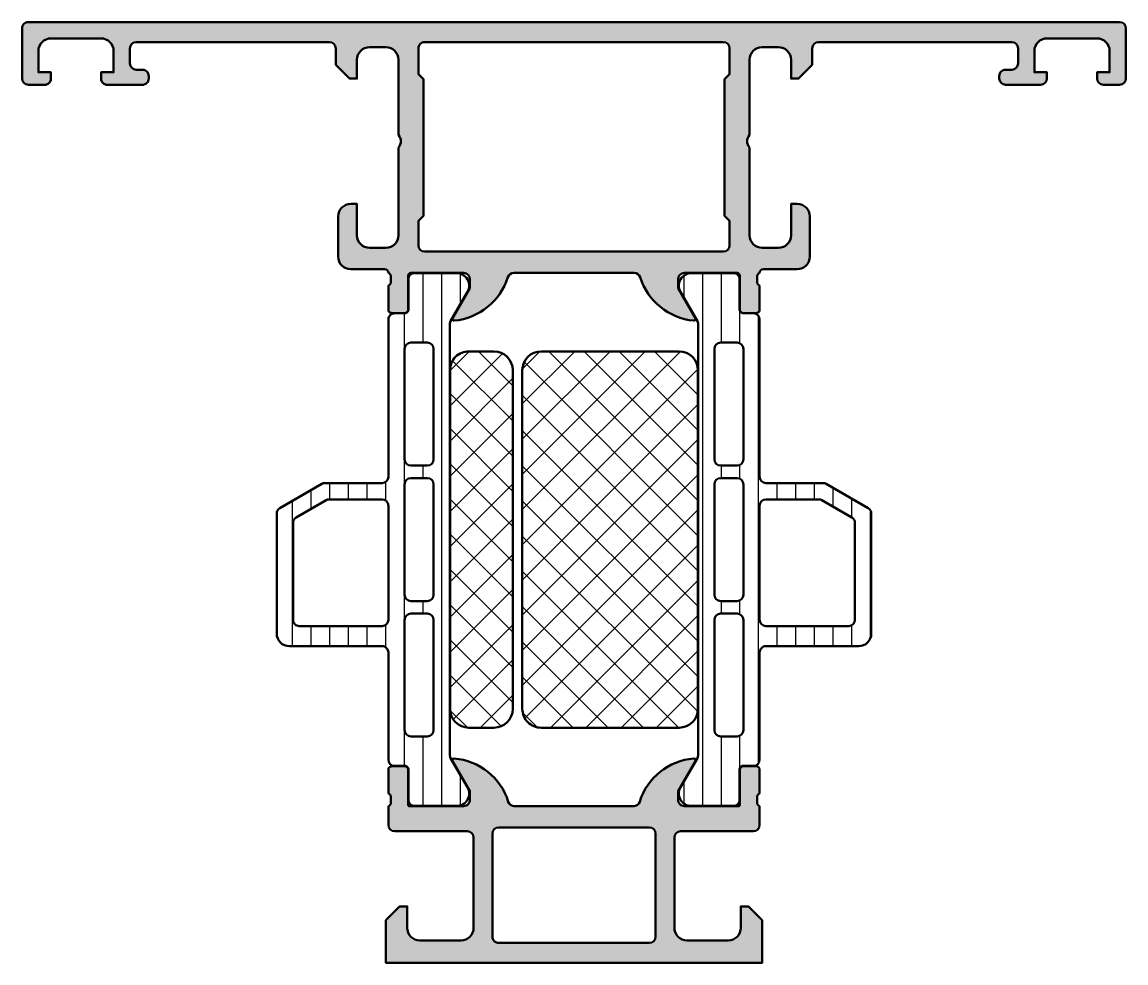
# Model space of a CAD drawing. Extents: x -29 to 59, y 0 to 75.
import ezdxf

# ---------------------------------------------------------------- set-up
doc = ezdxf.new("R2010")
doc.units = 0
for name, color, linetype, lineweight in [('0S-Alu contour', 7, 'Continuous', 50), ('0S-Alu hatch', 252, 'Continuous', 25), ('0S-Plastic contour', 254, 'Continuous', 50), ('0S-Plastic hatch', 253, 'Continuous', 25), ('0S-PT contour', 91, 'Continuous', 50), ('0S-PT hatch', 103, 'Continuous', 25)]:
    doc.layers.add(name, color=color, linetype=linetype, lineweight=lineweight)
pattern_1 = [(90, (0, 0), (-1.4859, 0), [])]
pattern_2 = [(135, (0, 0), (-1.403165018917055, -1.403165018917055), []), (225, (0, 0), (1.403165018917055, -1.403165018917055), [])]

# ---------------------------------------------------------------- blocks, each defined once
blk = doc.blocks.new('391600__0B1C2D9A_CB65_47F9_A373_9BBDAD2D5F62_')
at = {"layer": '0S-Alu hatch'}
h = blk.add_hatch(color=256, dxfattribs=at)
edge = h.paths.add_edge_path()
edge.add_line((34.00000000000023, 71.6), (34.00000000000023, 72.89999999999998))
edge.add_ellipse((34.50000000000024, 72.89999999999998), major_axis=(-0.5, 0), ratio=1, start_angle=270, end_angle=360, ccw=False)
edge.add_line((34.50000000000024, 73.39999999999998), (49.90000000000023, 73.39999999999999))
edge.add_ellipse((49.90000000000023, 72.89999999999999), major_axis=(-0.5, 0), ratio=1, start_angle=180, end_angle=270, ccw=False)
edge.add_line((50.40000000000024, 72.89999999999999), (50.40000000000023, 71.69999999999999))
edge.add_ellipse((49.90000000000023, 71.69999999999999), major_axis=(-0.4999999999999929, 0), ratio=1, start_angle=90, end_angle=180, ccw=False)
edge.add_line((49.90000000000023, 71.19999999999999), (49.40000000000022, 71.19999999999999))
edge.add_arc((49.40000000000021, 70.7), 0.4999999999999858, 89.9999999999992, 180)
edge.add_line((48.90000000000021, 70.69999999999999), (48.90000000000021, 70.5))
edge.add_arc((49.40000000000023, 70.5), 0.5000000000000142, 180, 269.9999999999984)
edge.add_line((49.40000000000022, 69.99999999999999), (52.20000000000022, 69.99999999999999))
edge.add_arc((52.2000000000002, 70.50000000000001), 0.5000000000000285, 270.0000000000025, 360)
edge.add_line((52.70000000000023, 70.5), (52.70000000000023, 71))
edge.add_line((52.70000000000023, 71), (51.70000000000022, 71))
edge.add_line((51.70000000000022, 71), (51.70000000000021, 72.69999999999999))
edge.add_ellipse((52.70000000000021, 72.69999999999999), major_axis=(-1.000000000000007, 0), ratio=1, start_angle=270, end_angle=360, ccw=False)
edge.add_line((52.70000000000021, 73.69999999999999), (56.70000000000024, 73.69999999999999))
edge.add_ellipse((56.70000000000024, 72.69999999999999), major_axis=(-1, 0), ratio=1, start_angle=180, end_angle=270, ccw=False)
edge.add_line((57.70000000000024, 72.69999999999999), (57.70000000000024, 71))
edge.add_line((57.70000000000024, 71), (56.70000000000023, 71))
edge.add_line((56.70000000000023, 71), (56.70000000000023, 70.5))
edge.add_arc((57.20000000000024, 70.5), 0.5000000000000142, 180, 269.9999999999984)
edge.add_line((57.20000000000023, 69.99999999999999), (58.50000000000023, 69.99999999999999))
edge.add_arc((58.50000000000023, 70.49999999999997), 0.4999999999999858, 270, 360)
edge.add_line((59.00000000000023, 70.49999999999999), (59.00000000000023, 74.5))
edge.add_arc((58.50000000000023, 74.50000000000001), 0.4999999999999929, 0, 90)
edge.add_line((58.50000000000023, 75), (-28.49999999999976, 75))
edge.add_arc((-28.49999999999977, 74.5), 0.5, 89.99999999999959, 180)
edge.add_line((-28.99999999999977, 74.5), (-28.99999999999977, 70.5))
edge.add_arc((-28.49999999999976, 70.5), 0.5000000000000071, 180, 269.9999999999992)
edge.add_line((-28.49999999999977, 69.99999999999999), (-27.19999999999977, 69.99999999999999))
edge.add_arc((-27.19999999999977, 70.49999999999999), 0.5, 269.9999999999996, 360)
edge.add_line((-26.69999999999978, 70.49999999999999), (-26.69999999999978, 71))
edge.add_line((-26.69999999999978, 71), (-27.69999999999979, 71))
edge.add_line((-27.69999999999979, 71), (-27.69999999999979, 72.69999999999999))
edge.add_ellipse((-26.69999999999979, 72.7), major_axis=(-1, 0), ratio=1, start_angle=270, end_angle=360, ccw=False)
edge.add_line((-26.69999999999979, 73.7), (-22.69999999999976, 73.69999999999999))
edge.add_ellipse((-22.69999999999976, 72.69999999999999), major_axis=(-1, 0), ratio=1, start_angle=180, end_angle=270, ccw=False)
edge.add_line((-21.69999999999976, 72.69999999999999), (-21.69999999999976, 71))
edge.add_line((-21.69999999999976, 71), (-22.69999999999978, 71))
edge.add_line((-22.69999999999978, 71), (-22.69999999999978, 70.5))
edge.add_arc((-22.19999999999977, 70.49999999999999), 0.5000000000000036, 180, 270.0000000000012)
edge.add_line((-22.19999999999976, 69.99999999999999), (-19.39999999999976, 69.99999999999999))
edge.add_arc((-19.39999999999976, 70.49999999999999), 0.5, 269.9999999999996, 360)
edge.add_line((-18.89999999999976, 70.49999999999999), (-18.89999999999976, 70.69999999999999))
edge.add_arc((-19.39999999999976, 70.69999999999999), 0.4999999999999965, 0, 90.0000000000004)
edge.add_line((-19.39999999999976, 71.19999999999999), (-19.89999999999978, 71.19999999999999))
edge.add_ellipse((-19.89999999999978, 71.69999999999999), major_axis=(-0.5, 0), ratio=1, start_angle=0, end_angle=90, ccw=False)
edge.add_line((-20.39999999999978, 71.69999999999999), (-20.39999999999978, 72.89999999999999))
edge.add_ellipse((-19.89999999999978, 72.89999999999999), major_axis=(-0.5, 0), ratio=1, start_angle=270, end_angle=360, ccw=False)
edge.add_line((-19.89999999999978, 73.39999999999999), (-4.499999999999772, 73.4))
edge.add_ellipse((-4.499999999999772, 72.9), major_axis=(-0.5, 0), ratio=1, start_angle=180, end_angle=270, ccw=False)
edge.add_line((-3.999999999999772, 72.9), (-3.999999999999772, 71.6))
edge.add_line((-3.999999999999772, 71.6), (-2.899999999999778, 70.5))
edge.add_line((-2.899999999999778, 70.5), (-2.299999999999783, 70.5))
edge.add_line((-2.299999999999783, 70.5), (-2.299999999999783, 72))
edge.add_ellipse((-1.299999999999783, 72), major_axis=(-1, 0), ratio=1, start_angle=270, end_angle=360, ccw=False)
edge.add_line((-1.299999999999783, 73), (2.274e-13, 73))
edge.add_ellipse((2.274e-13, 72), major_axis=(-1, 0), ratio=1, start_angle=180, end_angle=270, ccw=False)
edge.add_line((1.000000000000227, 72), (1.000000000000227, 66))
edge.add_ellipse((0.4750000000002288, 65.5), major_axis=(-0.724999999999999, 0), ratio=1, start_angle=136.3971810272964, end_angle=223.6028189727038, ccw=False)
edge.add_line((1.000000000000227, 65), (1.000000000000227, 57.99999999999998))
edge.add_ellipse((2.274e-13, 57.99999999999998), major_axis=(-1, 0), ratio=1, start_angle=90.00000000000011, end_angle=180, ccw=False)
edge.add_line((2.279e-13, 56.99999999999999), (-1.299999999999783, 56.99999999999999))
edge.add_ellipse((-1.299999999999783, 57.99999999999999), major_axis=(-1, 0), ratio=1, start_angle=0, end_angle=90, ccw=False)
edge.add_line((-2.299999999999783, 57.99999999999999), (-2.299999999999783, 60.49999999999999))
edge.add_line((-2.299999999999783, 60.49999999999999), (-2.799999999999783, 60.49999999999999))
edge.add_arc((-2.79999999999977, 59.49999999999998), 1.000000000000014, 90.00000000000078, 180)
edge.add_line((-3.799999999999783, 59.49999999999999), (-3.799999999999783, 56.29999999999999))
edge.add_arc((-2.799999999999781, 56.29999999999999), 1.000000000000002, 180, 269.9999999999998)
edge.add_line((-2.799999999999783, 55.3), (-0.099999999999767, 55.3))
edge.add_ellipse((-0.0999999999997741, 55), major_axis=(-0.29999999999999, 0), ratio=1, start_angle=180, end_angle=269.99999999999864, ccw=False)
edge.add_ellipse((0.1000000000002217, 54.71715728752536), major_axis=(-0.3000000000000173, 0), ratio=1, start_angle=180, end_angle=250.5287793655121, ccw=False)
edge.add_line((0.400000000000239, 54.71715728752536), (0.4000000000002189, 54.28284271247462))
edge.add_ellipse((0.1000000000002146, 54.28284271247462), major_axis=(-0.3000000000000043, 0), ratio=1, start_angle=109.4712206344903, end_angle=180, ccw=False)
edge.add_line((0.2000000000002146, 53.99999999999999), (0.200000000000216, 52.10000000000004))
edge.add_arc((0.5000000000002501, 52.10000000000003), 0.300000000000034, 180, 270.0000000000011)
edge.add_line((0.5000000000002558, 51.79999999999999), (1.490000000000179, 51.79999999999999))
edge.add_arc((1.490000000000185, 52.10000000000003), 0.3000000000000327, 269.9999999999989, 360)
edge.add_line((1.790000000000219, 52.10000000000004), (1.790000000000219, 54.8))
edge.add_ellipse((1.990000000000222, 54.8), major_axis=(-0.2000000000000028, 0), ratio=1, start_angle=270, end_angle=360, ccw=False)
edge.add_line((1.990000000000222, 55), (6.200000000698096, 55))
edge.add_ellipse((6.200000000698096, 54.49999999994184), major_axis=(-0.500000000058158, 0), ratio=1, start_angle=180, end_angle=270, ccw=False)
edge.add_line((6.700000000756254, 54.49999999994184), (6.700000000756247, 53.79999999986043))
edge.add_line((6.700000000756247, 53.79999999986043), (5.318504542973201, 51.40717967655455))
edge.add_arc((5.438119785257776, 51.33811978422238), 0.1381197846643612, 150.0000000000016, 275.6225775507932)
edge.add_arc((4.961776759380275, 56.17660886198464), 5.000000000581548, 275.6225775507935, 342.25158364393)
edge.add_ellipse((10.20000000116334, 54.49999999994183), major_axis=(-0.5000000000581546, 0), ratio=1, start_angle=270, end_angle=342.25158364392917, ccw=False)
edge.add_line((10.20000000116334, 55), (19.79999999883711, 55))
edge.add_ellipse((19.79999999883711, 54.49999999994183), major_axis=(-0.5000000000581651, 0), ratio=1, start_angle=197.7484163560709, end_angle=270.0000000000008, ccw=False)
edge.add_arc((25.03822324062022, 56.17660886198467), 5.000000000581583, 197.7484163560701, 264.3774224492061)
edge.add_arc((24.56188021474269, 51.33811978422237), 0.1381197846643603, 264.3774224492032, 390.0000000000018)
edge.add_line((24.68149545702726, 51.40717967655455), (23.29999999924421, 53.79999999986043))
edge.add_line((23.29999999924421, 53.79999999986043), (23.29999999924421, 54.49999999994184))
edge.add_ellipse((23.79999999930236, 54.49999999994184), major_axis=(-0.5000000000581509, 0), ratio=1, start_angle=270, end_angle=360, ccw=False)
edge.add_line((23.79999999930236, 55), (28.01000000000023, 55))
edge.add_ellipse((28.01000000000023, 54.8), major_axis=(-0.2000000000000028, 0), ratio=1, start_angle=180, end_angle=270, ccw=False)
edge.add_line((28.21000000000024, 54.8), (28.21000000000024, 52.10000000000004))
edge.add_arc((28.51000000000027, 52.10000000000003), 0.3000000000000327, 180, 270.0000000000013)
edge.add_line((28.51000000000027, 51.79999999999999), (29.50000000000019, 51.79999999999999))
edge.add_arc((29.5000000000002, 52.10000000000003), 0.3000000000000327, 269.9999999999986, 360)
edge.add_line((29.80000000000023, 52.10000000000004), (29.80000000000023, 53.99999999999999))
edge.add_ellipse((29.90000000000023, 54.2828427124746), major_axis=(-0.2999999999999932, 0), ratio=1, start_angle=0, end_angle=70.52877936550863, ccw=False)
edge.add_line((29.60000000000024, 54.2828427124746), (29.60000000000024, 54.71715728752537))
edge.add_ellipse((29.90000000000024, 54.71715728752537), major_axis=(-0.3000000000000007, 0), ratio=1, start_angle=289.4712206344916, end_angle=360, ccw=False)
edge.add_ellipse((30.10000000000023, 55), major_axis=(-0.3000000000000007, 0), ratio=1, start_angle=270.0000000000007, end_angle=360, ccw=False)
edge.add_line((30.10000000000023, 55.3), (32.80000000000023, 55.3))
edge.add_arc((32.80000000000025, 56.29999999999999), 0.9999999999999928, 269.9999999999992, 360)
edge.add_line((33.80000000000024, 56.29999999999999), (33.80000000000024, 59.49999999999999))
edge.add_arc((32.80000000000023, 59.49999999999998), 1.000000000000007, 0, 89.99999999999959)
edge.add_line((32.80000000000024, 60.49999999999998), (32.30000000000023, 60.49999999999999))
edge.add_line((32.30000000000023, 60.49999999999999), (32.30000000000023, 57.99999999999999))
edge.add_ellipse((31.30000000000023, 57.99999999999999), major_axis=(-1, 0), ratio=1, start_angle=90, end_angle=180, ccw=False)
edge.add_line((31.30000000000023, 56.99999999999999), (30.00000000000023, 56.99999999999999))
edge.add_ellipse((30.00000000000023, 57.99999999999998), major_axis=(-1, 0), ratio=1, start_angle=0, end_angle=90.00000000000023, ccw=False)
edge.add_line((29.00000000000023, 57.99999999999998), (29.00000000000023, 65))
edge.add_ellipse((29.52500000000023, 65.5), major_axis=(-0.724999999999999, 0), ratio=1, start_angle=-43.6028189727038, end_angle=43.60281897270369, ccw=False)
edge.add_line((29.00000000000023, 66), (29.00000000000023, 72))
edge.add_ellipse((30.00000000000023, 72), major_axis=(-1, 0), ratio=1, start_angle=270, end_angle=360, ccw=False)
edge.add_line((30.00000000000023, 73), (31.30000000000023, 73))
edge.add_ellipse((31.30000000000023, 72), major_axis=(-1, 0), ratio=1, start_angle=180, end_angle=270, ccw=False)
edge.add_line((32.30000000000023, 72), (32.30000000000023, 70.5))
edge.add_line((32.30000000000023, 70.5), (32.90000000000024, 70.5))
edge.add_line((32.90000000000024, 70.5), (34.00000000000023, 71.6))
edge = h.paths.add_edge_path()
edge.add_line((3.100000000000221, 73.4), (26.90000000000023, 73.39999999999999))
edge.add_ellipse((26.90000000000023, 72.89999999999999), major_axis=(-0.5, 0), ratio=1, start_angle=180, end_angle=270, ccw=False)
edge.add_line((27.40000000000023, 72.89999999999999), (27.40000000000023, 70.85))
edge.add_line((27.40000000000023, 70.85), (27.00000000000024, 70.45))
edge.add_line((27.00000000000024, 70.45), (27.00000000000024, 59.55))
edge.add_line((27.00000000000024, 59.55), (27.40000000000023, 59.15))
edge.add_line((27.40000000000023, 59.15), (27.40000000000023, 57.19999999999999))
edge.add_ellipse((26.90000000000023, 57.19999999999999), major_axis=(-0.5, 0), ratio=1, start_angle=90, end_angle=180, ccw=False)
edge.add_line((26.90000000000023, 56.69999999999999), (3.100000000000363, 56.7))
edge.add_ellipse((3.100000000000363, 57.2), major_axis=(-0.5, 0), ratio=1, start_angle=0, end_angle=90, ccw=False)
edge.add_line((2.600000000000363, 57.2), (2.600000000000221, 59.15))
edge.add_line((2.600000000000221, 59.15), (3.000000000000213, 59.55))
edge.add_line((3.000000000000213, 59.55), (3.000000000000227, 70.45))
edge.add_line((3.000000000000227, 70.45), (2.600000000000221, 70.85))
edge.add_line((2.600000000000221, 70.85), (2.600000000000207, 72.89999999999999))
edge.add_ellipse((3.100000000000214, 72.89999999999999), major_axis=(-0.5000000000000071, 0), ratio=1, start_angle=269.9999999999992, end_angle=360, ccw=False)
at = {"layer": '0S-Alu contour', "color": 7}
for points in [[(58.50000000000023, 75), (-28.49999999999976, 75)], [(-28.99999999999977, 74.5), (-28.99999999999977, 70.5)], [(59.00000000000023, 70.49999999999999), (59.00000000000023, 74.5)], [(-26.69999999999979, 73.7), (-22.69999999999976, 73.69999999999999)], [(-19.89999999999978, 73.39999999999999), (-4.499999999999772, 73.4)], [(3.100000000000221, 73.4), (26.90000000000023, 73.39999999999999)], [(34.50000000000024, 73.39999999999998), (49.90000000000023, 73.39999999999999)], [(52.70000000000021, 73.69999999999999), (56.70000000000024, 73.69999999999999)], [(-26.69999999999978, 70.49999999999999), (-26.69999999999978, 71), (-27.69999999999979, 71), (-27.69999999999979, 72.69999999999999)], [(-21.69999999999976, 72.69999999999999), (-21.69999999999976, 71), (-22.69999999999978, 71), (-22.69999999999978, 70.5)], [(-20.39999999999978, 71.69999999999999), (-20.39999999999978, 72.89999999999999)], [(-3.999999999999772, 72.9), (-3.999999999999772, 71.6), (-2.899999999999778, 70.5), (-2.299999999999783, 70.5), (-2.299999999999783, 72)], [(-1.299999999999783, 73), (2.274e-13, 73)], [(2.600000000000363, 57.2), (2.600000000000221, 59.15), (3.000000000000213, 59.55), (3.000000000000227, 70.45), (2.600000000000221, 70.85), (2.600000000000207, 72.89999999999999)], [(27.40000000000023, 72.89999999999999), (27.40000000000023, 70.85), (27.00000000000024, 70.45), (27.00000000000024, 59.55), (27.40000000000023, 59.15), (27.40000000000023, 57.19999999999999)], [(30.00000000000023, 73), (31.30000000000023, 73)], [(34.00000000000023, 71.6), (34.00000000000023, 72.89999999999998)], [(50.40000000000024, 72.89999999999999), (50.40000000000023, 71.69999999999999)], [(52.70000000000023, 70.5), (52.70000000000023, 71), (51.70000000000022, 71), (51.70000000000021, 72.69999999999999)], [(57.70000000000024, 72.69999999999999), (57.70000000000024, 71), (56.70000000000023, 71), (56.70000000000023, 70.5)], [(1.000000000000227, 72), (1.000000000000227, 66)], [(29.00000000000023, 66), (29.00000000000023, 72)], [(32.30000000000023, 72), (32.30000000000023, 70.5), (32.90000000000024, 70.5), (34.00000000000023, 71.6)], [(-19.39999999999976, 71.19999999999999), (-19.89999999999978, 71.19999999999999)], [(-18.89999999999976, 70.49999999999999), (-18.89999999999976, 70.69999999999999)], [(48.90000000000021, 70.69999999999999), (48.90000000000021, 70.5)], [(49.90000000000023, 71.19999999999999), (49.40000000000022, 71.19999999999999)], [(-28.49999999999977, 69.99999999999999), (-27.19999999999977, 69.99999999999999)], [(-22.19999999999976, 69.99999999999999), (-19.39999999999976, 69.99999999999999)], [(49.40000000000022, 69.99999999999999), (52.20000000000022, 69.99999999999999)], [(57.20000000000023, 69.99999999999999), (58.50000000000023, 69.99999999999999)], [(1.000000000000227, 65), (1.000000000000227, 57.99999999999998)], [(29.00000000000023, 57.99999999999998), (29.00000000000023, 65)], [(-2.299999999999783, 57.99999999999999), (-2.299999999999783, 60.49999999999999), (-2.799999999999783, 60.49999999999999)], [(32.80000000000024, 60.49999999999998), (32.30000000000023, 60.49999999999999), (32.30000000000023, 57.99999999999999)], [(-3.799999999999783, 59.49999999999999), (-3.799999999999783, 56.29999999999999)], [(33.80000000000024, 56.29999999999999), (33.80000000000024, 59.49999999999999)], [(2.279e-13, 56.99999999999999), (-1.299999999999783, 56.99999999999999)], [(26.90000000000023, 56.69999999999999), (3.100000000000363, 56.7)], [(31.30000000000023, 56.99999999999999), (30.00000000000023, 56.99999999999999)], [(-2.799999999999783, 55.3), (-0.099999999999767, 55.3)], [(0.400000000000239, 54.71715728752536), (0.4000000000002189, 54.28284271247462)], [(1.790000000000219, 52.10000000000004), (1.790000000000219, 54.8)], [(1.990000000000222, 55), (6.200000000698096, 55)], [(10.20000000116334, 55), (19.79999999883711, 55)], [(23.79999999930236, 55), (28.01000000000023, 55)], [(28.21000000000024, 54.8), (28.21000000000024, 52.10000000000004)], [(29.60000000000024, 54.2828427124746), (29.60000000000024, 54.71715728752537)], [(30.10000000000023, 55.3), (32.80000000000023, 55.3)], [(0.2000000000002146, 53.99999999999999), (0.200000000000216, 52.10000000000004)], [(6.700000000756254, 54.49999999994184), (6.700000000756247, 53.79999999986043), (5.318504542973201, 51.40717967655455)], [(24.68149545702726, 51.40717967655455), (23.29999999924421, 53.79999999986043), (23.29999999924421, 54.49999999994184)], [(29.80000000000023, 52.10000000000004), (29.80000000000023, 53.99999999999999)], [(0.5000000000002558, 51.79999999999999), (1.490000000000179, 51.79999999999999)], [(28.51000000000027, 51.79999999999999), (29.50000000000019, 51.79999999999999)]]:
    blk.add_lwpolyline(points, dxfattribs=at)
for centre, radius, start, end in [((-28.49999999999977, 74.5), 0.5, 89.99999999999959, 180), ((58.50000000000023, 74.50000000000001), 0.4999999999999929, 0, 90), ((-28.49999999999976, 70.5), 0.5000000000000071, 180, 269.9999999999992), ((-27.19999999999977, 70.49999999999999), 0.5, 269.9999999999996, 0), ((-22.19999999999977, 70.49999999999999), 0.5000000000000036, 180, 270.0000000000012), ((-19.39999999999976, 70.69999999999999), 0.4999999999999965, 0, 90.0000000000004), ((-19.39999999999976, 70.49999999999999), 0.5, 269.9999999999996, 0), ((49.40000000000021, 70.7), 0.4999999999999858, 89.9999999999992, 180), ((49.40000000000023, 70.5), 0.5000000000000142, 180, 269.9999999999984), ((52.2000000000002, 70.50000000000001), 0.5000000000000285, 270.0000000000025, 0), ((57.20000000000024, 70.5), 0.5000000000000142, 180, 269.9999999999984), ((58.50000000000023, 70.49999999999997), 0.4999999999999858, 270, 0), ((-2.79999999999977, 59.49999999999998), 1.000000000000014, 90.00000000000078, 180), ((32.80000000000023, 59.49999999999998), 1.000000000000007, 0, 89.99999999999959), ((-2.799999999999781, 56.29999999999999), 1.000000000000002, 180, 269.9999999999998), ((32.80000000000025, 56.29999999999999), 0.9999999999999928, 269.9999999999992, 0), ((4.961776759380275, 56.17660886198464), 5.000000000581548, 275.6225775507935, 342.25158364393), ((25.03822324062022, 56.17660886198467), 5.000000000581583, 197.7484163560701, 264.3774224492061), ((0.5000000000002501, 52.10000000000003), 0.300000000000034, 180, 270.0000000000011), ((1.490000000000185, 52.10000000000003), 0.3000000000000327, 269.9999999999989, 0), ((28.51000000000027, 52.10000000000003), 0.3000000000000327, 180, 270.0000000000013), ((29.5000000000002, 52.10000000000003), 0.3000000000000327, 269.9999999999986, 0), ((5.438119785257776, 51.33811978422238), 0.1381197846643612, 150.0000000000016, 275.6225775507932), ((24.56188021474269, 51.33811978422237), 0.1381197846643603, 264.3774224492032, 30.00000000000185)]:
    blk.add_arc(centre, radius, start, end, dxfattribs=at)
at = {"layer": '0S-Alu contour', "color": 7, "extrusion": (0, 0, -1)}
for centre, radius, start, end in [((26.69999999999979, 72.7), 1, 0, 90), ((22.69999999999976, 72.69999999999999), 1, 90, 180), ((19.89999999999978, 72.89999999999999), 0.5, 0, 90), ((4.499999999999772, 72.9), 0.5, 90, 180), ((-3.100000000000214, 72.89999999999999), 0.5000000000000071, 0, 90.00000000000081), ((-26.90000000000023, 72.89999999999999), 0.5, 90, 180), ((-34.50000000000024, 72.89999999999998), 0.5, 0, 90), ((-49.90000000000023, 72.89999999999999), 0.5, 90, 180), ((-52.70000000000021, 72.69999999999999), 1.000000000000007, 0, 90), ((-56.70000000000024, 72.69999999999999), 1, 90, 180), ((1.299999999999783, 72), 1, 0, 90), ((-2.274e-13, 72), 1, 90, 180), ((-30.00000000000023, 72), 1, 0, 90), ((-31.30000000000023, 72), 1, 90, 180), ((19.89999999999978, 71.69999999999999), 0.5, 270, 0), ((-49.90000000000023, 71.69999999999999), 0.4999999999999929, 180, 270), ((-0.4750000000002288, 65.5), 0.724999999999999, 136.3971810272962, 223.6028189727037), ((-29.52500000000023, 65.5), 0.724999999999999, 316.3971810272963, 43.60281897270371), ((1.299999999999783, 57.99999999999999), 1, 270, 0), ((-2.274e-13, 57.99999999999998), 1, 180, 269.9999999999999), ((-30.00000000000023, 57.99999999999998), 1, 269.9999999999998, 0), ((-31.30000000000023, 57.99999999999999), 1, 180, 270), ((-3.100000000000363, 57.2), 0.5, 270, 0), ((-26.90000000000023, 57.19999999999999), 0.5, 180, 270), ((0.0999999999997741, 55), 0.29999999999999, 90.00000000000136, 180), ((-0.1000000000002217, 54.71715728752536), 0.3000000000000173, 109.4712206344879, 180), ((-1.990000000000222, 54.8), 0.2000000000000028, 0, 90), ((-6.200000000698096, 54.49999999994184), 0.500000000058158, 90, 180), ((-10.20000000116334, 54.49999999994183), 0.5000000000581546, 17.74841635607085, 90), ((-19.79999999883711, 54.49999999994183), 0.5000000000581651, 89.9999999999992, 162.2515836439291), ((-23.79999999930236, 54.49999999994184), 0.5000000000581509, 0, 90), ((-28.01000000000023, 54.8), 0.2000000000000028, 90, 180), ((-29.90000000000024, 54.71715728752537), 0.3000000000000007, 0, 70.52877936550838), ((-30.10000000000023, 55), 0.3000000000000007, 0, 89.99999999999935), ((-0.1000000000002146, 54.28284271247462), 0.3000000000000043, 180, 250.5287793655097), ((-29.90000000000023, 54.2828427124746), 0.2999999999999932, 289.4712206344914, 0)]:
    blk.add_arc(centre, radius, start, end, dxfattribs=at)
blk = doc.blocks.new('278259__DC5D689E_2DA5_4C30_B793_E5C4BF6A4F1B___A49A439D_6412_4528_B91A_2CC602900C85_')
at = {"layer": '0S-Plastic hatch'}
h = blk.add_hatch(dxfattribs=at)
h.set_pattern_fill('ANSI31', color=256, scale=0.4680000000000001, angle=45, style=0)
h.set_pattern_definition(pattern_1)
edge = h.paths.add_edge_path()
edge.add_arc((29.29999999999988, 51.28999729860526), 0.5000000000000071, 0, 89.99999999999959)
edge.add_line((29.29999999999989, 51.78999729860527), (28.49999999999989, 51.78999729860527))
edge.add_ellipse((28.49999999999989, 52.08999729860527), major_axis=(-0.2999999999999971, 0), ratio=1, start_angle=0, end_angle=90, ccw=False)
edge.add_line((28.19999999999989, 52.08999729860527), (28.19999999999988, 54.48999729860528))
edge.add_arc((27.69999999999989, 54.48999729860528), 0.4999999999999894, 0, 90.00000000000081)
edge.add_line((27.69999999999989, 54.98999729860527), (24.3565509926169, 54.98999729860527))
edge.add_arc((24.3565509926169, 53.98999729860527), 1, 89.9999999999998, 210)
edge.add_line((23.49052558883246, 53.48999729860527), (24.8330127018921, 51.16474141027952))
edge.add_ellipse((24.39999999999989, 50.91474141027951), major_axis=(-0.499999999999998, 0), ratio=1, start_angle=180, end_angle=210.0000000000001, ccw=False)
edge.add_line((24.89999999999988, 50.91474141027951), (24.89999999999988, 16.58525318693104))
edge.add_ellipse((24.39999999999988, 16.58525318693103), major_axis=(-0.5, 0), ratio=1, start_angle=150.0000000000001, end_angle=180, ccw=False)
edge.add_line((24.8330127018921, 16.33525318693103), (23.49052558883245, 14.00999729860528))
edge.add_arc((24.35655099261689, 13.50999729860527), 1, 149.9999999999998, 270)
edge.add_line((24.35655099261689, 12.50999729860527), (27.69999999999988, 12.50999729860528))
edge.add_arc((27.69999999999988, 13.00999729860528), 0.5, 269.9999999999992, 360)
edge.add_line((28.19999999999988, 13.00999729860528), (28.19999999999988, 15.40999729860528))
edge.add_ellipse((28.49999999999988, 15.40999729860528), major_axis=(-0.2999999999999971, 0), ratio=1, start_angle=269.9999999999993, end_angle=360, ccw=False)
edge.add_line((28.49999999999988, 15.70999729860528), (29.29999999999988, 15.70999729860528))
edge.add_arc((29.29999999999988, 16.20999729860528), 0.5000000000000036, 270.0000000000004, 360)
edge.add_line((29.79999999999988, 16.20999729860528), (29.79999999999988, 24.74999729860527))
edge.add_ellipse((30.29999999999988, 24.74999729860527), major_axis=(-0.5, 0), ratio=1, start_angle=269.9999999999996, end_angle=360, ccw=False)
edge.add_line((30.29999999999989, 25.24999729860527), (37.69999999999988, 25.24999729860527))
edge.add_arc((37.69999999999988, 26.24999729860528), 1.000000000000003, 270, 360)
edge.add_line((38.69999999999989, 26.24999729860528), (38.69999999999989, 35.82512616800885))
edge.add_arc((38.19999999999986, 35.82512616800882), 0.5000000000000356, 0, 59.99999999999797)
edge.add_line((38.44999999999988, 36.25813886990106), (35.11602540378432, 38.1830100004975))
edge.add_arc((34.86602540378431, 37.74999729860525), 0.5000000000000298, 60.00000000000008, 89.99999999999837)
edge.add_line((34.86602540378432, 38.24999729860528), (30.29999999999989, 38.24999729860528))
edge.add_ellipse((30.29999999999989, 38.74999729860528), major_axis=(-0.5, 0), ratio=1, start_angle=0, end_angle=90, ccw=False)
edge.add_line((29.79999999999988, 38.74999729860528), (29.79999999999989, 51.28999729860527))
edge = h.paths.add_edge_path()
edge.add_ellipse((34.51769145362387, 36.44999729860528), major_axis=(-0.5, 0), ratio=1, start_angle=240.00000000000028, end_angle=270.0000000000008, ccw=False)
edge.add_line((34.76769145362387, 36.88301000049751), (37.14999999999989, 35.50758351995455))
edge.add_ellipse((36.89999999999989, 35.07457081806234), major_axis=(-0.499999999999998, 0), ratio=1, start_angle=180, end_angle=239.9999999999995, ccw=False)
edge.add_line((37.39999999999989, 35.07457081806234), (37.39999999999989, 27.34999729860528))
edge.add_ellipse((36.89999999999989, 27.34999729860528), major_axis=(-0.5, 0), ratio=1, start_angle=90, end_angle=180, ccw=False)
edge.add_line((36.89999999999989, 26.84999729860527), (30.29999999999989, 26.84999729860527))
edge.add_ellipse((30.29999999999989, 27.34999729860528), major_axis=(-0.5, 0), ratio=1, start_angle=0, end_angle=90, ccw=False)
edge.add_line((29.79999999999988, 27.34999729860528), (29.79999999999988, 36.44999729860528))
edge.add_ellipse((30.29999999999989, 36.44999729860528), major_axis=(-0.5, 0), ratio=1, start_angle=270, end_angle=360, ccw=False)
edge.add_line((30.29999999999989, 36.94999729860528), (34.51769145362386, 36.94999729860529))
edge = h.paths.add_edge_path()
edge.add_ellipse((27.99999999999988, 38.14999729860528), major_axis=(-0.5, 0), ratio=1, start_angle=180, end_angle=270, ccw=False)
edge.add_line((28.49999999999988, 38.14999729860528), (28.49999999999988, 29.34999729860527))
edge.add_ellipse((27.99999999999988, 29.34999729860527), major_axis=(-0.5, 0), ratio=1, start_angle=90, end_angle=180, ccw=False)
edge.add_line((27.99999999999988, 28.84999729860528), (26.69999999999988, 28.84999729860528))
edge.add_ellipse((26.69999999999988, 29.34999729860527), major_axis=(-0.5, 0), ratio=1, start_angle=0, end_angle=90, ccw=False)
edge.add_line((26.19999999999988, 29.34999729860527), (26.19999999999988, 38.14999729860528))
edge.add_ellipse((26.69999999999988, 38.14999729860528), major_axis=(-0.5, 0), ratio=1, start_angle=270, end_angle=360, ccw=False)
edge.add_line((26.69999999999988, 38.64999729860528), (27.99999999999988, 38.64999729860528))
edge = h.paths.add_edge_path()
edge.add_ellipse((26.69999999999988, 48.94999729860527), major_axis=(-0.5, 0), ratio=1, start_angle=270, end_angle=360, ccw=False)
edge.add_line((26.69999999999988, 49.44999729860527), (27.99999999999988, 49.44999729860527))
edge.add_ellipse((27.99999999999988, 48.94999729860527), major_axis=(-0.5, 0), ratio=1, start_angle=180, end_angle=270, ccw=False)
edge.add_line((28.49999999999988, 48.94999729860527), (28.49999999999988, 40.14999729860527))
edge.add_ellipse((27.99999999999988, 40.14999729860527), major_axis=(-0.5, 0), ratio=1, start_angle=90, end_angle=180, ccw=False)
edge.add_line((27.99999999999988, 39.64999729860528), (26.69999999999988, 39.64999729860528))
edge.add_ellipse((26.69999999999988, 40.14999729860527), major_axis=(-0.5, 0), ratio=1, start_angle=0, end_angle=90, ccw=False)
edge.add_line((26.19999999999988, 40.14999729860527), (26.19999999999988, 48.94999729860527))
edge = h.paths.add_edge_path()
edge.add_ellipse((27.99999999999988, 27.34999729860528), major_axis=(-0.5, 0), ratio=1, start_angle=180, end_angle=269.9999999999996, ccw=False)
edge.add_line((28.49999999999988, 27.34999729860528), (28.49999999999988, 18.54999729860528))
edge.add_ellipse((27.99999999999988, 18.54999729860528), major_axis=(-0.5, 0), ratio=1, start_angle=90, end_angle=180, ccw=False)
edge.add_line((27.99999999999988, 18.04999729860528), (26.69999999999988, 18.04999729860528))
edge.add_ellipse((26.69999999999988, 18.54999729860528), major_axis=(-0.5, 0), ratio=1, start_angle=0, end_angle=90, ccw=False)
edge.add_line((26.19999999999988, 18.54999729860528), (26.19999999999988, 27.34999729860528))
edge.add_ellipse((26.69999999999988, 27.34999729860528), major_axis=(-0.5, 0), ratio=1, start_angle=270.0000000000004, end_angle=360, ccw=False)
edge.add_line((26.69999999999988, 27.84999729860528), (27.99999999999988, 27.84999729860528))
at = {"layer": '0S-Alu contour', "color": 7}
for points in [[(26.69999999999988, 49.44999729860527), (27.99999999999988, 49.44999729860527)], [(26.19999999999988, 40.14999729860527), (26.19999999999988, 48.94999729860527)], [(28.49999999999988, 48.94999729860527), (28.49999999999988, 40.14999729860527)], [(27.99999999999988, 39.64999729860528), (26.69999999999988, 39.64999729860528)], [(26.19999999999988, 29.34999729860527), (26.19999999999988, 38.14999729860528)], [(26.69999999999988, 38.64999729860528), (27.99999999999988, 38.64999729860528)], [(28.49999999999988, 38.14999729860528), (28.49999999999988, 29.34999729860527)], [(29.79999999999988, 27.34999729860528), (29.79999999999988, 36.44999729860528)], [(30.29999999999989, 36.94999729860528), (34.51769145362386, 36.94999729860529)], [(34.76769145362387, 36.88301000049751), (37.14999999999989, 35.50758351995455)], [(37.39999999999989, 35.07457081806234), (37.39999999999989, 27.34999729860528)], [(27.99999999999988, 28.84999729860528), (26.69999999999988, 28.84999729860528)], [(26.19999999999988, 18.54999729860528), (26.19999999999988, 27.34999729860528)], [(26.69999999999988, 27.84999729860528), (27.99999999999988, 27.84999729860528)], [(28.49999999999988, 27.34999729860528), (28.49999999999988, 18.54999729860528)], [(36.89999999999989, 26.84999729860527), (30.29999999999989, 26.84999729860527)], [(27.99999999999988, 18.04999729860528), (26.69999999999988, 18.04999729860528)]]:
    blk.add_lwpolyline(points, dxfattribs=at)
at = {"layer": '0S-Alu contour', "color": 7, "extrusion": (0, 0, -1)}
for centre, radius, start, end in [((-26.69999999999988, 48.94999729860527), 0.5, 0, 90), ((-27.99999999999988, 48.94999729860527), 0.5, 90, 180), ((-26.69999999999988, 40.14999729860527), 0.5, 270, 0), ((-27.99999999999988, 40.14999729860527), 0.5, 180, 270), ((-26.69999999999988, 38.14999729860528), 0.5, 0, 90), ((-27.99999999999988, 38.14999729860528), 0.5, 90, 180), ((-30.29999999999989, 36.44999729860528), 0.5, 0, 90), ((-34.51769145362387, 36.44999729860528), 0.5, 89.9999999999992, 119.9999999999997), ((-36.89999999999989, 35.07457081806234), 0.499999999999998, 120.0000000000005, 180), ((-26.69999999999988, 29.34999729860527), 0.5, 270, 0), ((-27.99999999999988, 29.34999729860527), 0.5, 180, 270), ((-26.69999999999988, 27.34999729860528), 0.5, 0, 89.99999999999959), ((-27.99999999999988, 27.34999729860528), 0.5, 90.0000000000004, 180), ((-30.29999999999989, 27.34999729860528), 0.5, 270, 0), ((-36.89999999999989, 27.34999729860528), 0.5, 180, 270), ((-26.69999999999988, 18.54999729860528), 0.5, 270, 0), ((-27.99999999999988, 18.54999729860528), 0.5, 180, 270)]:
    blk.add_arc(centre, radius, start, end, dxfattribs=at)
at = {"layer": '0S-Plastic contour', "color": 7}
for points in [[(27.69999999999989, 54.98999729860527), (24.3565509926169, 54.98999729860527)], [(28.19999999999989, 52.08999729860527), (28.19999999999988, 54.48999729860528)], [(23.49052558883246, 53.48999729860527), (24.8330127018921, 51.16474141027952)], [(29.29999999999989, 51.78999729860527), (28.49999999999989, 51.78999729860527)], [(29.79999999999988, 38.74999729860528), (29.79999999999989, 51.28999729860527)], [(24.89999999999988, 50.91474141027951), (24.89999999999988, 16.58525318693104)], [(34.86602540378432, 38.24999729860528), (30.29999999999989, 38.24999729860528)], [(38.44999999999988, 36.25813886990106), (35.11602540378432, 38.1830100004975)], [(38.69999999999989, 26.24999729860528), (38.69999999999989, 35.82512616800885)], [(29.79999999999988, 16.20999729860528), (29.79999999999988, 24.74999729860527)], [(30.29999999999989, 25.24999729860527), (37.69999999999988, 25.24999729860527)], [(24.8330127018921, 16.33525318693103), (23.49052558883245, 14.00999729860528)], [(28.19999999999988, 13.00999729860528), (28.19999999999988, 15.40999729860528)], [(28.49999999999988, 15.70999729860528), (29.29999999999988, 15.70999729860528)], [(24.35655099261689, 12.50999729860527), (27.69999999999988, 12.50999729860528)]]:
    blk.add_lwpolyline(points, dxfattribs=at)
for centre, radius, start, end in [((24.3565509926169, 53.98999729860527), 1, 89.9999999999998, 210), ((27.69999999999989, 54.48999729860528), 0.4999999999999894, 0, 90.00000000000081), ((29.29999999999988, 51.28999729860526), 0.5000000000000071, 0, 89.99999999999959), ((34.86602540378431, 37.74999729860525), 0.5000000000000298, 60.00000000000008, 89.99999999999837), ((38.19999999999986, 35.82512616800882), 0.5000000000000356, 0, 59.99999999999797), ((37.69999999999988, 26.24999729860528), 1.000000000000003, 270, 0), ((29.29999999999988, 16.20999729860528), 0.5000000000000036, 270.0000000000004, 0), ((24.35655099261689, 13.50999729860527), 1, 149.9999999999998, 270), ((27.69999999999988, 13.00999729860528), 0.5, 269.9999999999992, 0)]:
    blk.add_arc(centre, radius, start, end, dxfattribs=at)
at = {"layer": '0S-Plastic contour', "color": 7, "extrusion": (0, 0, -1)}
for centre, radius, start, end in [((-28.49999999999989, 52.08999729860527), 0.2999999999999971, 270, 0), ((-24.39999999999989, 50.91474141027951), 0.499999999999998, 149.9999999999999, 180), ((-30.29999999999989, 38.74999729860528), 0.5, 270, 0), ((-30.29999999999988, 24.74999729860527), 0.5, 0, 90.0000000000004), ((-24.39999999999988, 16.58525318693103), 0.5, 180, 210), ((-28.49999999999988, 15.40999729860528), 0.2999999999999971, 0, 90.00000000000067)]:
    blk.add_arc(centre, radius, start, end, dxfattribs=at)
blk = doc.blocks.new('278259__4DF23361_80C2_4927_87A0_AF3F97F31892___837802F4_FFAC_4A0D_92CA_046866D4FED2_')
at = {"layer": '0S-Plastic hatch'}
h = blk.add_hatch(dxfattribs=at)
h.set_pattern_fill('ANSI31', color=256, scale=0.4680000000000001, angle=45, style=0)
h.set_pattern_definition(pattern_1)
edge = h.paths.add_edge_path()
edge.add_ellipse((0.7000000000001161, 51.28999729860525), major_axis=(-0.4999999999999958, 0), ratio=1, start_angle=269.9999999999994, end_angle=360, ccw=False)
edge.add_line((0.7000000000001217, 51.78999729860525), (1.50000000000012, 51.78999729860525))
edge.add_arc((1.500000000000121, 52.08999729860524), 0.2999999999999971, 269.9999999999997, 360)
edge.add_line((1.800000000000118, 52.08999729860524), (1.800000000000122, 54.48999729860524))
edge.add_ellipse((2.300000000000115, 54.48999729860525), major_axis=(-0.4999999999999928, 0), ratio=1, start_angle=269.9999999999994, end_angle=360, ccw=False)
edge.add_line((2.30000000000012, 54.98999729860525), (5.643449007383103, 54.98999729860525))
edge.add_ellipse((5.643449007383105, 53.98999729860524), major_axis=(-1, 0), ratio=1, start_angle=150.0000000000001, end_angle=270.0000000000001, ccw=False)
edge.add_line((6.509474411167543, 53.48999729860524), (5.166987298107902, 51.16474141027949))
edge.add_arc((5.600000000000119, 50.91474141027949), 0.499999999999998, 149.9999999999999, 180)
edge.add_line((5.100000000000121, 50.91474141027949), (5.10000000000013, 16.58525318693101))
edge.add_arc((5.60000000000013, 16.585253186931), 0.5, 180, 210)
edge.add_line((5.16698729810791, 16.335253186931), (6.509474411167555, 14.00999729860525))
edge.add_ellipse((5.643449007383117, 13.50999729860524), major_axis=(-1, 0), ratio=1, start_angle=90, end_angle=210.0000000000002, ccw=False)
edge.add_line((5.643449007383117, 12.50999729860524), (2.300000000000129, 12.50999729860525))
edge.add_ellipse((2.300000000000122, 13.00999729860525), major_axis=(-0.4999999999999983, 0), ratio=1, start_angle=0, end_angle=90.0000000000008, ccw=False)
edge.add_line((1.800000000000124, 13.00999729860525), (1.800000000000127, 15.40999729860525))
edge.add_arc((1.500000000000129, 15.40999729860525), 0.2999999999999976, 0, 90.00000000000007)
edge.add_line((1.500000000000128, 15.70999729860525), (0.7000000000001272, 15.70999729860525))
edge.add_ellipse((0.7000000000001286, 16.20999729860525), major_axis=(-0.5, 0), ratio=1, start_angle=0, end_angle=89.99999999999989, ccw=False)
edge.add_line((0.2000000000001267, 16.20999729860525), (0.2000000000001239, 24.74999729860524))
edge.add_arc((-0.2999999999998751, 24.74999729860524), 0.4999999999999991, 0, 90.0000000000001)
edge.add_line((-0.2999999999998759, 25.24999729860525), (-7.699999999999878, 25.24999729860525))
edge.add_ellipse((-7.699999999999876, 26.24999729860525), major_axis=(-1.000000000000003, 0), ratio=1, start_angle=0, end_angle=90, ccw=False)
edge.add_line((-8.699999999999882, 26.24999729860525), (-8.699999999999878, 35.82512616800882))
edge.add_ellipse((-8.199999999999857, 35.8251261680088), major_axis=(-0.5000000000000214, 0), ratio=1, start_angle=300.000000000001, end_angle=360, ccw=False)
edge.add_line((-8.449999999999877, 36.25813886990103), (-5.116025403784317, 38.18301000049747))
edge.add_ellipse((-4.866025403784315, 37.74999729860526), major_axis=(-0.4999999999999928, 0), ratio=1, start_angle=270.0000000000002, end_angle=300.00000000000074, ccw=False)
edge.add_line((-4.866025403784317, 38.24999729860525), (-0.2999999999998764, 38.24999729860525))
edge.add_arc((-0.2999999999998764, 38.74999729860525), 0.5, 270, 360)
edge.add_line((0.2000000000001236, 38.74999729860525), (0.2000000000001203, 51.28999729860524))
edge = h.paths.add_edge_path()
edge.add_line((-0.2999999999998766, 36.94999729860525), (-4.517691453623856, 36.94999729860525))
edge.add_arc((-4.517691453623858, 36.44999729860526), 0.5, 89.9999999999998, 120.0000000000002)
edge.add_line((-4.767691453623859, 36.88301000049747), (-7.149999999999878, 35.50758351995452))
edge.add_arc((-6.899999999999877, 35.07457081806232), 0.4999999999999998, 120.0000000000006, 180)
edge.add_line((-7.399999999999877, 35.07457081806232), (-7.399999999999878, 27.34999729860525))
edge.add_arc((-6.899999999999877, 27.34999729860525), 0.5000000000000009, 180, 270.0000000000001)
edge.add_line((-6.899999999999876, 26.84999729860525), (-0.2999999999998772, 26.84999729860525))
edge.add_arc((-0.2999999999998768, 27.34999729860525), 0.5, 269.9999999999999, 360)
edge.add_line((0.2000000000001231, 27.34999729860525), (0.2000000000001234, 36.44999729860525))
edge.add_arc((-0.2999999999998766, 36.44999729860525), 0.5, 0, 90)
edge = h.paths.add_edge_path()
edge.add_line((3.300000000000127, 49.44999729860525), (2.000000000000127, 49.44999729860525))
edge.add_arc((2.000000000000127, 48.94999729860525), 0.5, 90, 180)
edge.add_line((1.500000000000127, 48.94999729860525), (1.500000000000124, 40.14999729860525))
edge.add_arc((2.000000000000124, 40.14999729860525), 0.5000000000000002, 180, 270)
edge.add_line((2.000000000000124, 39.64999729860525), (3.300000000000127, 39.64999729860525))
edge.add_arc((3.300000000000127, 40.14999729860525), 0.5, 270, 360)
edge.add_line((3.800000000000127, 40.14999729860525), (3.800000000000127, 48.94999729860525))
edge.add_arc((3.300000000000127, 48.94999729860525), 0.5, 0, 90)
edge = h.paths.add_edge_path()
edge.add_line((3.300000000000127, 27.84999729860525), (2.000000000000124, 27.84999729860525))
edge.add_arc((2.000000000000125, 27.34999729860525), 0.5, 90.00000000000006, 180)
edge.add_line((1.500000000000125, 27.34999729860525), (1.500000000000127, 18.54999729860525))
edge.add_arc((2.000000000000127, 18.54999729860525), 0.5000000000000007, 180, 269.9999999999999)
edge.add_line((2.000000000000126, 18.04999729860525), (3.300000000000127, 18.04999729860525))
edge.add_arc((3.300000000000126, 18.54999729860525), 0.5, 270.0000000000001, 360)
edge.add_line((3.800000000000126, 18.54999729860525), (3.800000000000126, 27.34999729860525))
edge.add_arc((3.300000000000125, 27.34999729860525), 0.5000000000000009, 0, 89.99999999999984)
edge = h.paths.add_edge_path()
edge.add_arc((3.300000000000126, 38.14999729860525), 0.5, 0, 89.99999999999994)
edge.add_line((3.300000000000127, 38.64999729860525), (2.000000000000124, 38.64999729860525))
edge.add_arc((2.000000000000124, 38.14999729860525), 0.5, 90, 180)
edge.add_line((1.500000000000124, 38.14999729860525), (1.500000000000124, 29.34999729860525))
edge.add_arc((2.000000000000124, 29.34999729860525), 0.5000000000000002, 180, 270)
edge.add_line((2.000000000000124, 28.84999729860524), (3.300000000000127, 28.84999729860524))
edge.add_arc((3.300000000000126, 29.34999729860525), 0.5, 270.0000000000001, 360)
edge.add_line((3.800000000000126, 29.34999729860525), (3.800000000000126, 38.14999729860525))
at = {"layer": '0S-Alu contour', "color": 7}
for points in [[(3.300000000000127, 49.44999729860525), (2.000000000000127, 49.44999729860525)], [(1.500000000000127, 48.94999729860525), (1.500000000000124, 40.14999729860525)], [(3.800000000000127, 40.14999729860525), (3.800000000000127, 48.94999729860525)], [(2.000000000000124, 39.64999729860525), (3.300000000000127, 39.64999729860525)], [(1.500000000000124, 38.14999729860525), (1.500000000000124, 29.34999729860525)], [(3.300000000000127, 38.64999729860525), (2.000000000000124, 38.64999729860525)], [(3.800000000000126, 29.34999729860525), (3.800000000000126, 38.14999729860525)], [(-4.767691453623859, 36.88301000049747), (-7.149999999999878, 35.50758351995452)], [(-0.2999999999998766, 36.94999729860525), (-4.517691453623856, 36.94999729860525)], [(0.2000000000001231, 27.34999729860525), (0.2000000000001234, 36.44999729860525)], [(-7.399999999999877, 35.07457081806232), (-7.399999999999878, 27.34999729860525)], [(2.000000000000124, 28.84999729860524), (3.300000000000127, 28.84999729860524)], [(1.500000000000125, 27.34999729860525), (1.500000000000127, 18.54999729860525)], [(3.300000000000127, 27.84999729860525), (2.000000000000124, 27.84999729860525)], [(3.800000000000126, 18.54999729860525), (3.800000000000126, 27.34999729860525)], [(-6.899999999999876, 26.84999729860525), (-0.2999999999998772, 26.84999729860525)], [(2.000000000000126, 18.04999729860525), (3.300000000000127, 18.04999729860525)]]:
    blk.add_lwpolyline(points, dxfattribs=at)
for centre, radius, start, end in [((2.000000000000127, 48.94999729860525), 0.5, 90, 180), ((3.300000000000127, 48.94999729860525), 0.5, 0, 90), ((2.000000000000124, 40.14999729860525), 0.5000000000000002, 180, 270), ((3.300000000000127, 40.14999729860525), 0.5, 270, 0), ((2.000000000000124, 38.14999729860525), 0.5, 90, 180), ((3.300000000000126, 38.14999729860525), 0.5, 0, 89.99999999999994), ((-4.517691453623858, 36.44999729860526), 0.5, 89.9999999999998, 120.0000000000002), ((-0.2999999999998766, 36.44999729860525), 0.5, 0, 90), ((-6.899999999999877, 35.07457081806232), 0.4999999999999998, 120.0000000000006, 180), ((2.000000000000124, 29.34999729860525), 0.5000000000000002, 180, 270), ((3.300000000000126, 29.34999729860525), 0.5, 270.0000000000001, 0), ((-6.899999999999877, 27.34999729860525), 0.5000000000000009, 180, 270.0000000000001), ((-0.2999999999998768, 27.34999729860525), 0.5, 269.9999999999999, 0), ((2.000000000000125, 27.34999729860525), 0.5, 90.00000000000006, 180), ((3.300000000000125, 27.34999729860525), 0.5000000000000009, 0, 89.99999999999984), ((2.000000000000127, 18.54999729860525), 0.5000000000000007, 180, 269.9999999999999), ((3.300000000000126, 18.54999729860525), 0.5, 270.0000000000001, 0)]:
    blk.add_arc(centre, radius, start, end, dxfattribs=at)
at = {"layer": '0S-Plastic contour', "color": 7}
for points in [[(2.30000000000012, 54.98999729860525), (5.643449007383103, 54.98999729860525)], [(1.800000000000118, 52.08999729860524), (1.800000000000122, 54.48999729860524)], [(6.509474411167543, 53.48999729860524), (5.166987298107902, 51.16474141027949)], [(0.2000000000001236, 38.74999729860525), (0.2000000000001203, 51.28999729860524)], [(0.7000000000001217, 51.78999729860525), (1.50000000000012, 51.78999729860525)], [(5.100000000000121, 50.91474141027949), (5.10000000000013, 16.58525318693101)], [(-8.449999999999877, 36.25813886990103), (-5.116025403784317, 38.18301000049747)], [(-4.866025403784317, 38.24999729860525), (-0.2999999999998764, 38.24999729860525)], [(-8.699999999999882, 26.24999729860525), (-8.699999999999878, 35.82512616800882)], [(-0.2999999999998759, 25.24999729860525), (-7.699999999999877, 25.24999729860525)], [(0.2000000000001267, 16.20999729860525), (0.2000000000001239, 24.74999729860524)], [(5.16698729810791, 16.335253186931), (6.509474411167555, 14.00999729860525)], [(1.500000000000128, 15.70999729860525), (0.7000000000001272, 15.70999729860525)], [(1.800000000000124, 13.00999729860525), (1.800000000000127, 15.40999729860525)], [(5.643449007383117, 12.50999729860524), (2.300000000000129, 12.50999729860525)]]:
    blk.add_lwpolyline(points, dxfattribs=at)
at = {"layer": '0S-Plastic contour', "color": 7, "extrusion": (0, 0, -1)}
for centre, radius, start, end in [((-2.300000000000115, 54.48999729860525), 0.4999999999999928, 0, 90.00000000000063), ((-5.643449007383105, 53.98999729860524), 1, 89.99999999999991, 210), ((-0.7000000000001161, 51.28999729860525), 0.4999999999999958, 0, 90.00000000000063), ((4.866025403784315, 37.74999729860526), 0.4999999999999928, 59.99999999999928, 89.9999999999998), ((8.199999999999857, 35.8251261680088), 0.5000000000000214, 0, 59.99999999999897), ((7.699999999999876, 26.24999729860525), 1.000000000000003, 270.0000000000001, 0), ((-0.7000000000001286, 16.20999729860525), 0.5, 270.0000000000002, 0), ((-5.643449007383117, 13.50999729860524), 1, 149.9999999999998, 270), ((-2.300000000000122, 13.00999729860525), 0.4999999999999983, 269.9999999999992, 0)]:
    blk.add_arc(centre, radius, start, end, dxfattribs=at)
at = {"layer": '0S-Plastic contour', "color": 7}
for centre, radius, start, end in [((1.500000000000121, 52.08999729860524), 0.2999999999999971, 269.9999999999997, 0), ((5.600000000000119, 50.91474141027949), 0.499999999999998, 149.9999999999999, 180), ((-0.2999999999998764, 38.74999729860525), 0.5, 270, 0), ((-0.2999999999998751, 24.74999729860524), 0.4999999999999991, 0, 90.0000000000001), ((5.60000000000013, 16.585253186931), 0.5, 180, 210), ((1.500000000000129, 15.40999729860525), 0.2999999999999976, 0, 90.00000000000007)]:
    blk.add_arc(centre, radius, start, end, dxfattribs=at)
blk = doc.blocks.new('391460__AD3F3ABA_C6FB_4B69_82EB_BC6E87235D41_')
at = {"layer": '0S-Alu hatch'}
h = blk.add_hatch(color=256, dxfattribs=at)
edge = h.paths.add_edge_path()
edge.add_line((29.80000000000018, 11.00001403045667), (29.80000000000018, 12.50000041892507))
edge.add_ellipse((29.87883659691074, 12.76752152116956), major_axis=(-0.2788955882737225, 0), ratio=1, start_angle=-1.1645893740987958, end_angle=73.58012358050581, ccw=False)
edge.add_line((29.59999861853129, 12.77318993997949), (29.5999986185313, 13.22678393997948))
edge.add_ellipse((29.87886671417448, 13.23244459945653), major_axis=(-0.278925541737161, 0), ratio=1, start_angle=-73.57540544464638, end_angle=1.162870072884573, ccw=False)
edge.add_line((29.79999961853132, 13.49998793997948), (29.79999961853136, 15.37999893998799))
edge.add_arc((29.49999961853137, 15.379998939988), 0.29999999999999, 0, 90)
edge.add_line((29.49999961853137, 15.67999893998799), (28.52002529948858, 15.67999893998802))
edge.add_arc((28.52002529948858, 15.37999893998801), 0.3000000000000078, 89.99999999999935, 180)
edge.add_line((28.22002529948857, 15.37999893998801), (28.22002529948851, 12.61999729860506))
edge.add_ellipse((28.10002529948851, 12.61999729860507), major_axis=(-0.1200000000000045, 0), ratio=1, start_angle=89.99990065165957, end_angle=180, ccw=False)
edge.add_line((28.10002509141383, 12.49999729860525), (23.8000011665426, 12.50000475465639))
edge.add_ellipse((23.79998828428894, 12.99999187226436), major_axis=(-0.4999871177739254, 0), ratio=1, start_angle=-0.0006019649143240713, end_angle=90.00147623556518, ccw=False)
edge.add_line((23.30000116654261, 12.99999712526388), (23.30000116654263, 13.70000170289859))
edge.add_line((23.30000116654263, 13.70000170289859), (24.68085483830689, 16.09171827501089))
edge.add_arc((24.56246906840999, 16.16006810665604), 0.1367000000000026, 330.0000814796153, 454.4727263920621)
edge.add_arc((24.93573310575901, 11.38825965200797), 4.923085062803546, 94.47272639205757, 162.7104472842633)
edge.add_ellipse((19.75769010453851, 13.00000475465613), major_axis=(-0.499999999999633, 0), ratio=1, start_angle=89.9999999999983, end_angle=162.7104472842595, ccw=False)
edge.add_line((19.7576901045385, 12.50000475465649), (10.24230951399259, 12.50000475465649))
edge.add_ellipse((10.24230951399256, 13.0000047546561), major_axis=(-0.4999999999996057, 0), ratio=1, start_angle=17.289552715738125, end_angle=90.00000000000313, ccw=False)
edge.add_arc((5.064266512772082, 11.38825965200797), 4.923085062803544, 17.28955271573672, 85.52727360794245)
edge.add_arc((5.437530550121104, 16.16006810665604), 0.1366999999999996, 85.52727360793561, 209.9999185203855)
edge.add_line((5.319144780224208, 16.09171827501089), (6.699998451988464, 13.70000170289859))
edge.add_line((6.699998451988464, 13.70000170289859), (6.699998451988478, 12.99999712526187))
edge.add_ellipse((6.200011334242147, 12.99999187226436), major_axis=(-0.4999871177739256, 0), ratio=1, start_angle=89.99852376443499, end_angle=180.0006019649143, ccw=False)
edge.add_line((6.199998451988489, 12.50000475465639), (1.899974527117261, 12.49999729860525))
edge.add_ellipse((1.899974319042581, 12.61999729860507), major_axis=(-0.1200000000000002, 0), ratio=1, start_angle=0, end_angle=90.00009934834151, ccw=False)
edge.add_line((1.77997431904258, 12.61999729860507), (1.779974319042523, 15.37999893998802))
edge.add_arc((1.479974319042514, 15.37999893998801), 0.3000000000000096, 0, 90.0000000000003)
edge.add_line((1.479974319042512, 15.67999893998802), (0.499999999999726, 15.67999893998799))
edge.add_arc((0.499999999999723, 15.379998939988), 0.29999999999999, 89.99999999999945, 180)
edge.add_line((0.1999999999997329, 15.379998939988), (0.1999999999997761, 13.49998793997948))
edge.add_ellipse((0.12113290435661, 13.23244459945653), major_axis=(-0.2789255417371623, 0), ratio=1, start_angle=178.8371299271148, end_angle=253.5754054446464, ccw=False)
edge.add_line((0.4000009999997906, 13.22678393997948), (0.4000009999998048, 12.77318993997949))
edge.add_ellipse((0.1211635534567856, 12.76752153198112), major_axis=(-0.2788950563274062, 0), ratio=1, start_angle=106.4198764194916, end_angle=181.1645893740976, ccw=False)
edge.add_line((0.1999999999998179, 12.50000093998802), (0.2000000000002728, 11.00001403045644))
edge.add_arc((0.7000000000003866, 11.00001403045655), 0.5000000000001137, 180, 269.999999999987)
edge.add_line((0.7000000000002727, 10.50001403045644), (6.500000000000454, 10.50001403045598))
edge.add_ellipse((6.499973327062777, 9.999987357519219), major_axis=(-0.5000266736481755, 0), ratio=1, start_angle=180.0030563303085, end_angle=269.99694366953327, ccw=False)
edge.add_line((6.999999999999545, 10.00001403045551), (6.999999999999545, 2.800016843795674))
edge.add_ellipse((5.999987457678241, 2.800029505327769), major_axis=(-1.000012542401459, 0), ratio=1, start_angle=90.0007186130888, end_angle=179.9992745571189, ccw=False)
edge.add_line((5.999999999999998, 1.800016963004964), (2.700012207031704, 1.800016963004964))
edge.add_ellipse((2.699988454923178, 2.799993210894067), major_axis=(-0.9999762481711911, 0), ratio=1, start_angle=-0.0013540976534045512, end_angle=90.00136092789768, ccw=False)
edge.add_line((1.70001220703125, 2.800016843795173), (1.70001220703125, 4.50001355361951))
edge.add_line((1.70001220703125, 4.50001355361951), (1.09997558593659, 4.500013553619282))
edge.add_line((1.09997558593659, 4.500013553619282), (4.547e-13, 3.400038206099907))
edge.add_line((4.547e-13, 3.400038206099907), (0, 0))
edge.add_line((0, 0), (30.00000000000046, 0))
edge.add_line((30.00000000000046, 0), (30, 3.400038206100816))
edge.add_line((30, 3.400038206100816), (28.90002441406341, 4.500013553619282))
edge.add_line((28.90002441406341, 4.500013553619282), (28.29998779296921, 4.500013553619282))
edge.add_line((28.29998779296921, 4.500013553619282), (28.29998779296921, 2.800016843795447))
edge.add_ellipse((27.3000115450774, 2.79999321089395), major_axis=(-0.9999762481710757, 0), ratio=1, start_angle=89.99863907209561, end_angle=180.0013540976535, ccw=False)
edge.add_line((27.29998779296875, 1.800016963004964), (24.00000000000046, 1.800016963004964))
edge.add_ellipse((24.00001254232199, 2.800029505327542), major_axis=(-1.000012542401232, 0), ratio=1, start_angle=0.0007254428811052094, end_angle=89.99928138692411, ccw=False)
edge.add_line((23.00000000000091, 2.800016843801926), (23.00000000000091, 10.00001403045621))
edge.add_ellipse((23.50002667293803, 9.999987357519323), major_axis=(-0.5000266736485253, 0), ratio=1, start_angle=270.0030563305068, end_angle=359.99694366969146, ccw=False)
edge.add_line((23.5, 10.50001403045644), (29.30000000000018, 10.50001403045644))
edge.add_arc((29.29999999999996, 11.00001403045667), 0.5000000000002274, 270.000000000026, 360)
edge = h.paths.add_edge_path()
edge.add_line((8.999999618530182, 10.79999999999995), (21.00000000000091, 10.79999999999995))
edge.add_ellipse((21.0000000000006, 10.3000000000001), major_axis=(-0.4999999999998579, 0), ratio=1, start_angle=180, end_angle=269.9999999999642, ccw=False)
edge.add_line((21.50000000000046, 10.29999999999995), (21.50000000000091, 2.100020014762776))
edge.add_ellipse((21.00000000000091, 2.100020014762776), major_axis=(-0.5, 0), ratio=1, start_angle=90, end_angle=180, ccw=False)
edge.add_line((21.00000000000091, 1.600020014762776), (8.999999618530182, 1.600020014762776))
edge.add_ellipse((8.999996745898267, 2.100017142129735), major_axis=(-0.4999971273752112, 0), ratio=1, start_angle=-0.0003155210582121981, end_angle=90.0003291812609, ccw=False)
edge.add_line((8.499999618530637, 2.100019895553487), (8.499999618530637, 10.30000000000018))
edge.add_ellipse((8.99999961853041, 10.30000000000018), major_axis=(-0.4999999999997727, 0), ratio=1, start_angle=270.00000000002603, end_angle=360, ccw=False)
at = {"layer": '0S-Alu contour', "color": 7}
for points in [[(5.319144780224208, 16.09171827501089), (6.699998451988464, 13.70000170289859), (6.699998451988478, 12.99999712526187)], [(23.30000116654261, 12.99999712526388), (23.30000116654263, 13.70000170289859), (24.68085483830689, 16.09171827501089)], [(0.1999999999997329, 15.379998939988), (0.1999999999997761, 13.49998793997948)], [(1.479974319042512, 15.67999893998802), (0.4999999999997259, 15.67999893998799)], [(1.77997431904258, 12.61999729860507), (1.779974319042523, 15.37999893998802)], [(28.22002529948857, 15.37999893998801), (28.22002529948851, 12.61999729860506)], [(29.49999961853137, 15.67999893998799), (28.52002529948858, 15.67999893998802)], [(29.79999961853132, 13.49998793997948), (29.79999961853136, 15.37999893998799)], [(0.4000009999997906, 13.22678393997948), (0.4000009999998048, 12.77318993997949)], [(29.59999861853129, 12.77318993997949), (29.5999986185313, 13.22678393997948)], [(0.1999999999998179, 12.50000093998802), (0.2000000000002728, 11.00001403045644)], [(6.199998451988489, 12.50000475465639), (1.899974527117261, 12.49999729860525)], [(19.7576901045385, 12.50000475465649), (10.24230951399259, 12.50000475465649)], [(28.10002509141383, 12.49999729860525), (23.8000011665426, 12.50000475465639)], [(29.80000000000018, 11.00001403045667), (29.80000000000018, 12.50000041892507)], [(8.999999618530182, 10.79999999999995), (21.00000000000091, 10.79999999999995)], [(0.7000000000002727, 10.50001403045644), (6.500000000000454, 10.50001403045598)], [(6.999999999999545, 10.00001403045551), (6.999999999999545, 2.800016843795674)], [(8.499999618530637, 2.100019895553487), (8.499999618530637, 10.30000000000018)], [(21.50000000000046, 10.29999999999995), (21.50000000000091, 2.100020014762776)], [(23.00000000000091, 2.800016843801926), (23.00000000000091, 10.00001403045621)], [(23.5, 10.50001403045644), (29.30000000000018, 10.50001403045644)], [(1.70001220703125, 2.800016843795173), (1.70001220703125, 4.50001355361951), (1.09997558593659, 4.500013553619282), (4.547e-13, 3.400038206099907), (0, 0), (30.00000000000046, 0), (30, 3.400038206100816), (28.90002441406341, 4.500013553619282), (28.29998779296921, 4.500013553619282), (28.29998779296921, 2.800016843795447)], [(5.999999999999998, 1.800016963004964), (2.700012207031704, 1.800016963004964)], [(27.29998779296875, 1.800016963004964), (24.00000000000046, 1.800016963004964)], [(21.00000000000091, 1.600020014762776), (8.999999618530182, 1.600020014762776)]]:
    blk.add_lwpolyline(points, dxfattribs=at)
for centre, radius, start, end in [((5.437530550121104, 16.16006810665604), 0.1366999999999996, 85.52727360793561, 209.9999185203855), ((5.064266512772082, 11.38825965200797), 4.923085062803544, 17.28955271573672, 85.52727360794245), ((24.93573310575901, 11.38825965200797), 4.923085062803546, 94.47272639205757, 162.7104472842633), ((24.56246906840999, 16.16006810665604), 0.1367000000000026, 330.0000814796153, 94.47272639206219), ((0.499999999999723, 15.379998939988), 0.29999999999999, 89.99999999999945, 180), ((1.479974319042514, 15.37999893998801), 0.3000000000000096, 0, 90.0000000000003), ((28.52002529948858, 15.37999893998801), 0.3000000000000078, 89.99999999999935, 180), ((29.49999961853137, 15.379998939988), 0.29999999999999, 0, 90), ((0.7000000000003866, 11.00001403045655), 0.5000000000001137, 180, 269.999999999987), ((29.29999999999996, 11.00001403045667), 0.5000000000002274, 270.000000000026, 0)]:
    blk.add_arc(centre, radius, start, end, dxfattribs=at)
at = {"layer": '0S-Alu contour', "color": 7, "extrusion": (0, 0, -1)}
for centre, radius, start, end in [((-0.12113290435661, 13.23244459945653), 0.2789255417371623, 106.4245945553536, 181.1628700728853), ((-29.87886671417448, 13.23244459945653), 0.278925541737161, 358.8371299271154, 73.57540544464646), ((-0.1211635534567856, 12.76752153198112), 0.2788950563274062, 178.8354106259024, 253.5801235805084), ((-1.899974319042581, 12.61999729860507), 0.1200000000000002, 269.9999006516585, 0), ((-6.200011334242147, 12.99999187226436), 0.4999871177739256, 179.9993980350857, 270.001476235565), ((-10.24230951399256, 13.0000047546561), 0.4999999999996057, 269.9999999999969, 342.7104472842619), ((-19.75769010453851, 13.00000475465613), 0.499999999999633, 197.2895527157406, 270.0000000000017), ((-23.79998828428894, 12.99999187226436), 0.4999871177739255, 269.9985237644348, 0.0006019649143335), ((-28.10002529948851, 12.61999729860507), 0.1200000000000045, 180, 270.0000993483404), ((-29.87883659691074, 12.76752152116956), 0.2788955882737225, 286.4198764194942, 1.164589374098802), ((-8.99999961853041, 10.30000000000018), 0.4999999999997727, 0, 89.99999999997395), ((-21.0000000000006, 10.3000000000001), 0.4999999999998579, 90.00000000003583, 180), ((-6.499973327062777, 9.999987357519219), 0.5000266736481755, 90.00305633046673, 179.9969436696915), ((-23.50002667293803, 9.999987357519323), 0.5000266736485253, 0.0030563303085188, 89.99694366949318), ((-2.699988454923178, 2.799993210894067), 0.9999762481711911, 269.9986390721023, 0.0013540976534197), ((-5.999987457678241, 2.800029505327769), 1.000012542401459, 180.0007254428812, 269.9992813869112), ((-24.00001254232199, 2.800029505327542), 1.000012542401232, 270.0007186130759, 359.9992745571189), ((-27.3000115450774, 2.79999321089395), 0.9999762481710757, 179.9986459023465, 270.0013609279044), ((-8.999996745898267, 2.100017142129735), 0.4999971273752112, 269.9996708187391, 0.0003155210581503), ((-21.00000000000091, 2.100020014762776), 0.5, 180, 270)]:
    blk.add_arc(centre, radius, start, end, dxfattribs=at)
blk = doc.blocks.new('480930__6853C8CC_5DCD_4DCC_86C7_15A08B1A5C18_')
at = {"layer": '0S-PT hatch'}
h = blk.add_hatch(dxfattribs=at)
h.set_pattern_fill('ANSI37', color=256, scale=0.625, angle=90, style=0)
h.set_pattern_definition(pattern_2)
edge = h.paths.add_edge_path()
edge.add_line((23.37999999999987, 48.74999729860528), (12.37999999999987, 48.74999729860527))
edge.add_arc((12.37999999999987, 47.24999729860527), 1.5, 90, 180)
edge.add_line((10.87999999999987, 47.24999729860527), (10.87999999999988, 20.24999729860527))
edge.add_arc((12.37999999999988, 20.24999729860527), 1.499999999999998, 180, 270.0000000000001)
edge.add_line((12.37999999999988, 18.74999729860527), (23.37999999999988, 18.74999729860528))
edge.add_arc((23.37999999999988, 20.24999729860528), 1.5, 270, 360)
edge.add_line((24.87999999999989, 20.24999729860528), (24.87999999999987, 47.24999729860527))
edge.add_arc((23.37999999999987, 47.24999729860527), 1.5, 0, 90)
at = {"layer": '0S-PT contour', "color": 7}
for points in [[(23.37999999999987, 48.74999729860528), (12.37999999999987, 48.74999729860527)], [(10.87999999999987, 47.24999729860527), (10.87999999999988, 20.24999729860527)], [(24.87999999999989, 20.24999729860528), (24.87999999999987, 47.24999729860527)], [(12.37999999999988, 18.74999729860527), (23.37999999999988, 18.74999729860528)]]:
    blk.add_lwpolyline(points, dxfattribs=at)
for centre, radius, start, end in [((12.37999999999987, 47.24999729860527), 1.5, 90, 180), ((23.37999999999987, 47.24999729860527), 1.5, 0, 90), ((12.37999999999988, 20.24999729860527), 1.499999999999998, 180, 270.0000000000001), ((23.37999999999988, 20.24999729860528), 1.5, 270, 0)]:
    blk.add_arc(centre, radius, start, end, dxfattribs=at)
blk = doc.blocks.new('480930__8DF79DE8_CE00_441A_9A8F_2346A44CC4B0_')
at = {"layer": '0S-PT hatch'}
h = blk.add_hatch(dxfattribs=at)
h.set_pattern_fill('ANSI37', color=256, scale=0.625, angle=90, style=0)
h.set_pattern_definition(pattern_2)
edge = h.paths.add_edge_path()
edge.add_line((8.62000000000014, 48.74999729860525), (6.620000000000142, 48.74999729860525))
edge.add_arc((6.620000000000141, 47.24999729860525), 1.5, 89.99999999999999, 180)
edge.add_line((5.120000000000141, 47.24999729860525), (5.120000000000116, 20.24999729860525))
edge.add_arc((6.620000000000116, 20.24999729860525), 1.5, 180, 269.9999999999999)
edge.add_line((6.620000000000114, 18.74999729860525), (8.620000000000111, 18.74999729860525))
edge.add_arc((8.620000000000111, 20.24999729860525), 1.5, 270, 360)
edge.add_line((10.12000000000011, 20.24999729860525), (10.12000000000013, 47.24999729860524))
edge.add_arc((8.620000000000134, 47.24999729860525), 1.5, 0, 89.99999999999987)
at = {"layer": '0S-PT contour', "color": 7}
for points in [[(8.62000000000014, 48.74999729860525), (6.620000000000142, 48.74999729860525)], [(5.120000000000141, 47.24999729860525), (5.120000000000116, 20.24999729860525)], [(10.12000000000011, 20.24999729860525), (10.12000000000013, 47.24999729860524)], [(6.620000000000114, 18.74999729860525), (8.620000000000111, 18.74999729860525)]]:
    blk.add_lwpolyline(points, dxfattribs=at)
for centre, start, end in [((6.620000000000141, 47.24999729860525), 89.99999999999999, 180), ((8.620000000000134, 47.24999729860525), 0, 89.99999999999987), ((6.620000000000116, 20.24999729860525), 180, 269.9999999999999), ((8.620000000000111, 20.24999729860525), 270, 0)]:
    blk.add_arc(centre, 1.5, start, end, dxfattribs=at)
blk = doc.blocks.new('480930__49C0EC2F_3ED0_49DD_97F3_A8744A42A7FC_')
at = {"layer": '0S-Alu contour', "color": 7}
for name in ['391600__0B1C2D9A_CB65_47F9_A373_9BBDAD2D5F62_', '391460__AD3F3ABA_C6FB_4B69_82EB_BC6E87235D41_']:
    blk.add_blockref(name, (0, 0), dxfattribs=at)
at = {"layer": '0S-Plastic contour', "color": 7}
for name in ['278259__4DF23361_80C2_4927_87A0_AF3F97F31892___837802F4_FFAC_4A0D_92CA_046866D4FED2_', '278259__DC5D689E_2DA5_4C30_B793_E5C4BF6A4F1B___A49A439D_6412_4528_B91A_2CC602900C85_']:
    blk.add_blockref(name, (0, 0), dxfattribs=at)
at = {"layer": '0S-PT contour', "color": 7}
for name in ['480930__8DF79DE8_CE00_441A_9A8F_2346A44CC4B0_', '480930__6853C8CC_5DCD_4DCC_86C7_15A08B1A5C18_']:
    blk.add_blockref(name, (0, 0), dxfattribs=at)

msp = doc.modelspace()

# ---------------------------------------------------------------- block references
at = {"layer": '0S-Alu contour', "color": 7}
msp.add_blockref('480930__49C0EC2F_3ED0_49DD_97F3_A8744A42A7FC_', (0, 0), dxfattribs=at)

doc.saveas('drawing.dxf')
